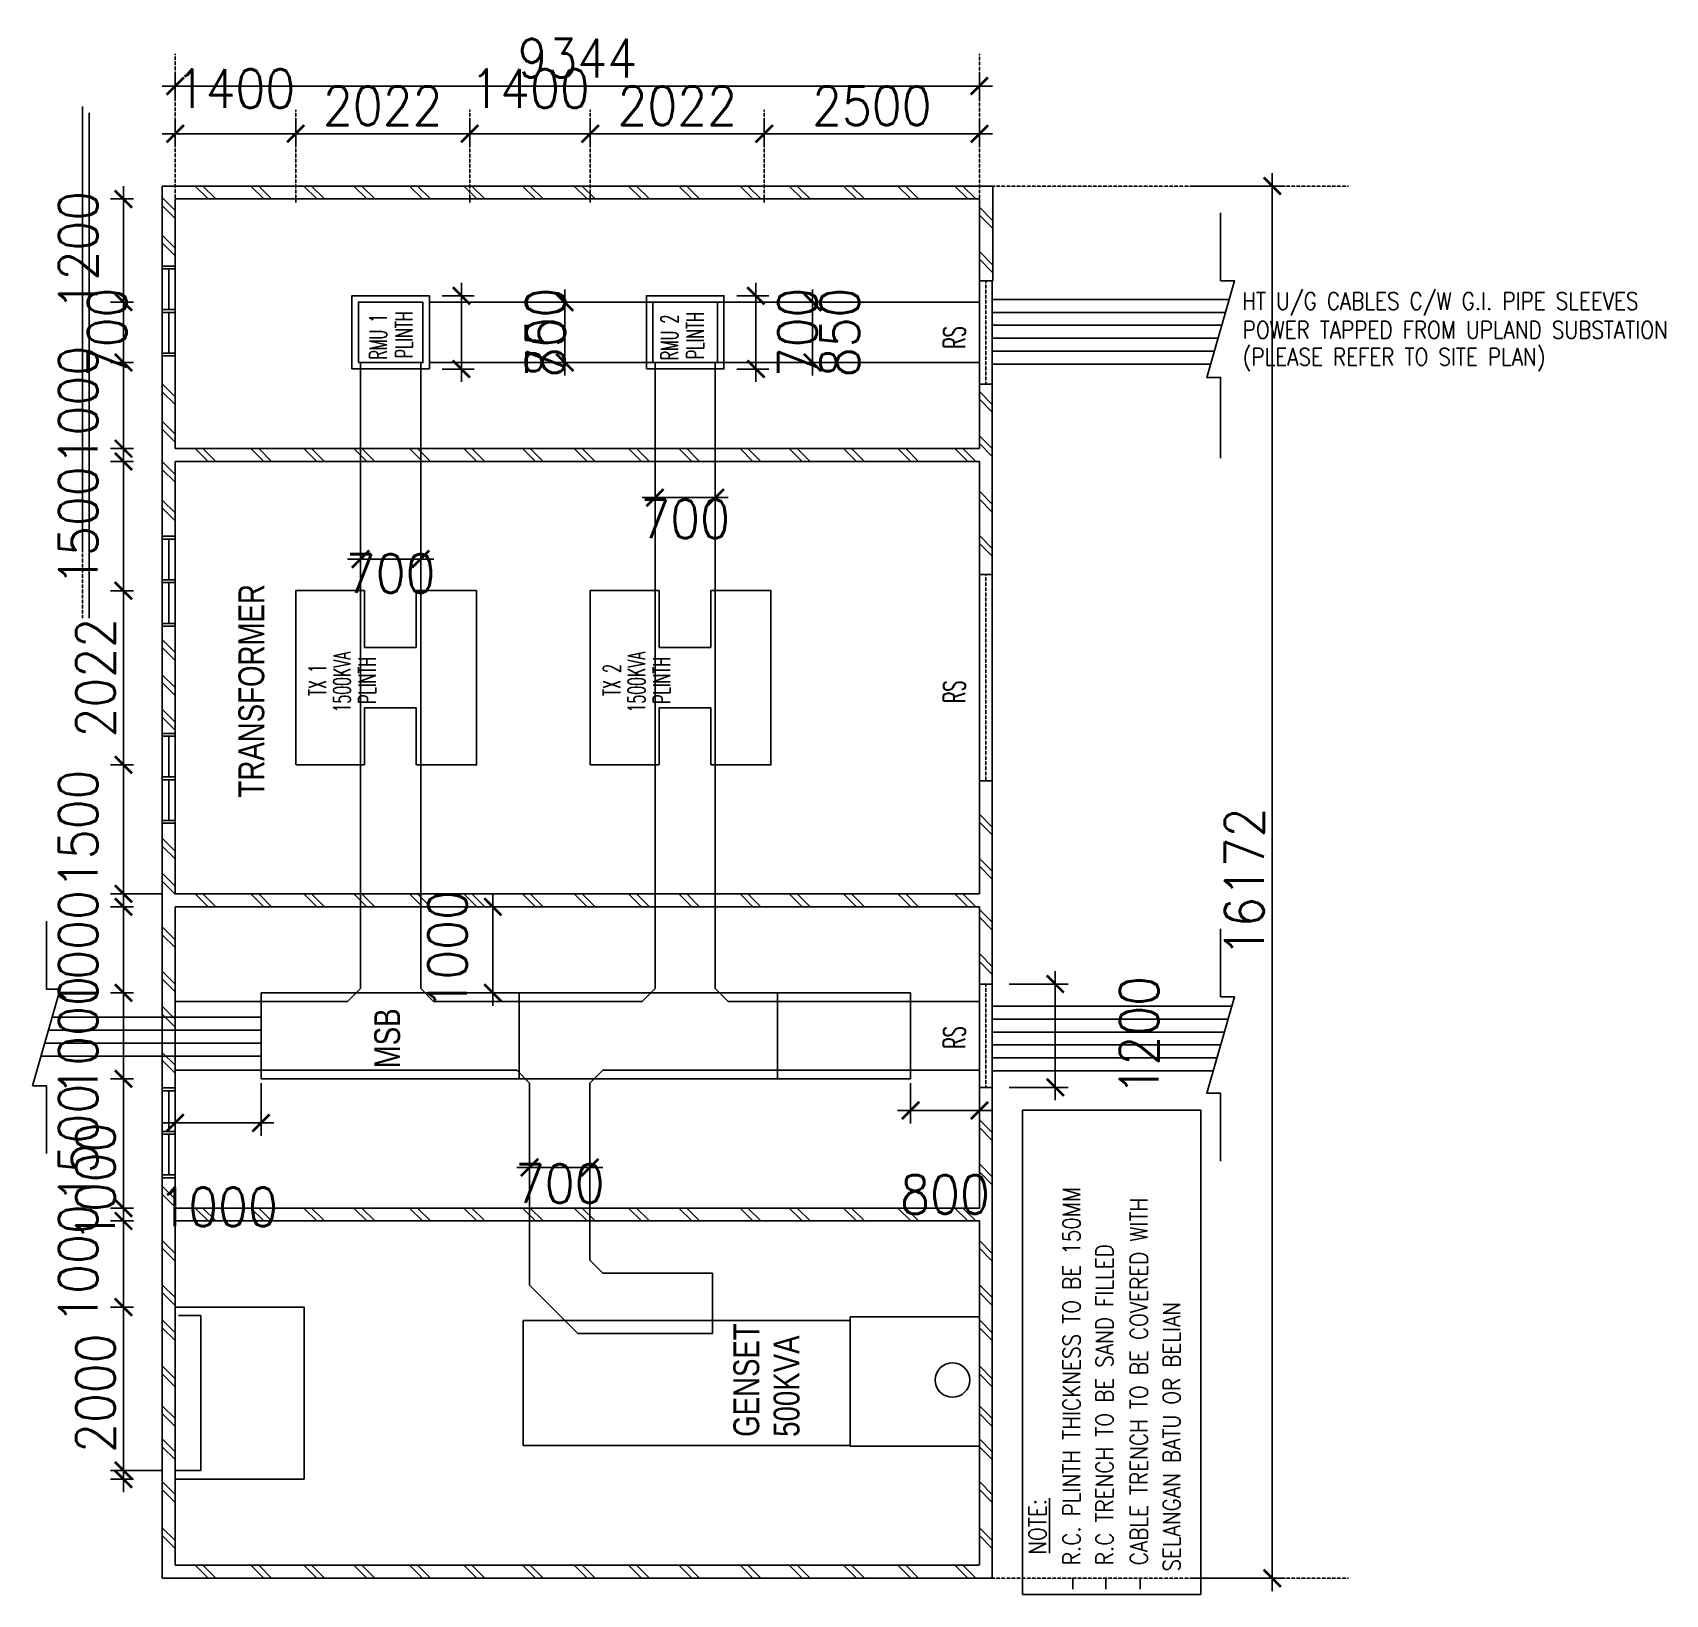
# Model space of a CAD drawing. Header units: millimetres. Extents: x -312260 to 194620, y -310600 to 21683.
# Drawn here: x -65808 to -46839, y -310600 to -292459 of the extents above; entities that cross this region are included whole.
import ezdxf

# ---------------------------------------------------------------- set-up
doc = ezdxf.new("R2010")
doc.units = ezdxf.units.MM
doc.header["$LTSCALE"] = 5
doc.header["$MEASUREMENT"] = 0
doc.header["$PDMODE"] = 3
doc.linetypes.add('HIDDEN', pattern=[0.375, 0.25, -0.125])
for name, color, linetype in [('-TRENCH', 65, 'Continuous'), ('-TRENCH 2', 51, 'Continuous'), ('DIM', 7, 'Continuous'), ('DRAIN', 5, 'Continuous'), ('H', 1, 'Continuous'), ('SPEC', 7, 'Continuous'), ('wall', 2, 'Continuous'), ('WIN', 5, 'Continuous')]:
    doc.layers.add(name, color=color, linetype=linetype)
doc.styles.add('ROMANS', font='romans.shx', dxfattribs={"width": 0.9, "height": 450})
doc.styles.add('ROMS', font='romans.shx', dxfattribs={"width": 0.8, "height": 230})
doc.dimstyles.new('STANDARD$0', dxfattribs={"dimscale": 0, "dimtxt": 8, "dimasz": 6, "dimexe": 1, "dimexo": 1, "dimgap": 3, "dimtad": 1, "dimdec": 0, "dimlfac": -1, "dimrnd": 1, "dimzin": 0, "dimdsep": 46, "dimtxsty": 'Standard', "dimcen": 0, "dimclrd": 5, "dimclre": 250, "dimadec": 0, "dimazin": 0, "dimtfac": 1, "dimtdec": 4, "dimtofl": 0, "dimtmove": 0, "dimatfit": 3, "dimfxl": 1, "dimtolj": 1, "dimtzin": 0, "dimarcsym": 0})

msp = doc.modelspace()

# ---------------------------------------------------------------- texts
at = {"layer": '-TRENCH 2', "color": 7, "linetype": 'Continuous', "style": 'ROMS', "width": 0.6}
for s, height, p in [('PLINTH', 200, (-61393.9, -296241.9)), ('PLINTH', 200, (-58010.4, -296251.2)), ('RMU 1', 200, (-61693.2, -296255.1)), ('RMU 2', 200, (-58309.7, -296264.4)), ('RS', 250, (-54975.2, -296131.2)), ('1500KVA', 200, (-62113.8, -300355.6)), ('1500KVA', 200, (-58691.8, -300355.6)), ('TX 1', 200, (-62399.8, -300164.4)), ('PLINTH', 200, (-61821.5, -300255.8)), ('TX 2', 200, (-58977.8, -300164.4)), ('PLINTH', 200, (-58399.5, -300255.8)), ('RS', 250, (-54975.2, -300246.7)), ('RS', 250, (-54975.2, -304263.1))]:
    msp.add_text(s, height=height, rotation=90, dxfattribs=at).set_placement(p)
at = {"color": 2, "width": 0.8}
for s, p in [('TRANSFORMER', (-63117.5, -301343.3)), ('MSB', (-61539.3, -304489.3)), ('GENSET', (-57366.9, -308770.6)), ('500KVA', (-56898.8, -308770.6))]:
    msp.add_text(s, height=300, rotation=90, dxfattribs=at).set_placement(p)
at = {"layer": 'SPEC', "color": 7, "style": 'ROMANS', "width": 0.85}
for s, p in [('HT U/G CABLES C/W G.I. PIPE SLEEVES ', (-51755.2, -295676.9)), ('POWER TAPPED FROM UPLAND SUBSTATION', (-51749.1, -296011.5)), ('(PLEASE REFER TO SITE PLAN)', (-51749.1, -296325))]:
    msp.add_text(s, height=200, dxfattribs=at).set_placement(p)
for s, p in [('- R.C. PLINTH THICKNESS TO BE 150MM', (-53637.4, -310568.5)), ('- CABLE TRENCH TO BE COVERED WITH', (-52854.9, -310568.5)), ('- R.C TRENCH TO BE SAND FILLED', (-53254.6, -310568.5)), ('  SELANGAN BATU OR BELIAN', (-52474.2, -310568.5))]:
    msp.add_text(s, height=200, rotation=90, dxfattribs=at).set_placement(p)
at = {"layer": 'SPEC', "color": 2, "style": 'ROMANS', "width": 0.85}
msp.add_text('NOTE:', height=200, rotation=90, dxfattribs=at).set_placement((-54033.7, -310140.6))

# ---------------------------------------------------------------- blocks, each defined once
blk = doc.blocks.new('_ARCHTICK')
at = {"color": 0, "linetype": 'ByBlock', "const_width": 0.15}
blk.add_lwpolyline([(-0.5, -0.5), (0.5, 0.5)], dxfattribs=at)
blk = doc.blocks.new('*D205')
at = {"color": 7, "lineweight": -2}
for p, q in [((-60462, -303763), (-60462, -302463)), ((-60587, -302613), (-60612, -302613)), ((-60587, -303613), (-60612, -303613))]:
    blk.add_line(p, q, dxfattribs=at)
at = {"layer": 'DEFPOINTS', "color": 0}
for p in [(-60462, -302613), (-60437, -302613), (-60437, -303613)]:
    blk.add_point(p, dxfattribs=at)
at = {"color": 7, "lineweight": -2, "xscale": 200, "yscale": 200, "zscale": 200}
for p, rotation in [((-60462, -302613), 90), ((-60462, -303613), 270)]:
    blk.add_blockref('_ARCHTICK', p, dxfattribs=dict(at, rotation=rotation))
at = {"color": 7, "insert": (-60987, -303113), "char_height": 450, "attachment_point": 5, "rotation": 90, "style": 'ROMANS'}
blk.add_mtext('\\A1;1000', dxfattribs=at)
blk = doc.blocks.new('*D206')
at = {"color": 7, "lineweight": -2}
for p, q in [((-60034, -305686), (-60034, -305491)), ((-59334, -305686), (-59334, -305491)), ((-60184, -305641), (-59184, -305641))]:
    blk.add_line(p, q, dxfattribs=at)
at = {"layer": 'DEFPOINTS', "color": 0}
for p in [(-59334, -305641), (-60034, -305836), (-59334, -305836)]:
    blk.add_point(p, dxfattribs=at)
at = {"color": 7, "lineweight": -2, "xscale": 200, "yscale": 200, "zscale": 200, "rotation": 180}
blk.add_blockref('_ARCHTICK', (-60034, -305641), dxfattribs=at)
at = {"color": 7, "lineweight": -2, "xscale": 200, "yscale": 200, "zscale": 200}
blk.add_blockref('_ARCHTICK', (-59334, -305641), dxfattribs=at)
at = {"color": 7, "insert": (-59684, -305829), "char_height": 450, "attachment_point": 5, "style": 'ROMANS'}
blk.add_mtext('\\A1;700', dxfattribs=at)
blk = doc.blocks.new('*D207')
at = {"color": 7, "lineweight": -2}
for p, q in [((-56746, -296441), (-56746, -295441)), ((-56793, -295591), (-56596, -295591)), ((-56793, -296291), (-56596, -296291))]:
    blk.add_line(p, q, dxfattribs=at)
at = {"layer": 'DEFPOINTS', "color": 0}
for p in [(-56943, -295591), (-56746, -295591), (-56943, -296291)]:
    blk.add_point(p, dxfattribs=at)
at = {"color": 7, "lineweight": -2, "xscale": 200, "yscale": 200, "zscale": 200}
for p, rotation in [((-56746, -295591), 90), ((-56746, -296291), 270)]:
    blk.add_blockref('_ARCHTICK', p, dxfattribs=dict(at, rotation=rotation))
at = {"color": 7, "insert": (-56922, -295941), "char_height": 450, "attachment_point": 5, "rotation": 90, "style": 'ROMANS'}
blk.add_mtext('\\A1;700', dxfattribs=at)
blk = doc.blocks.new('*D201')
at = {"color": 7, "lineweight": -2}
blk.add_line((-58727, -297860), (-57727, -297860), dxfattribs=at)
at = {"layer": 'DEFPOINTS', "color": 0}
for p in [(-58577, -297860), (-57877, -297860), (-57877, -297860)]:
    blk.add_point(p, dxfattribs=at)
at = {"color": 7, "lineweight": -2, "xscale": 200, "yscale": 200, "zscale": 200, "rotation": 180}
blk.add_blockref('_ARCHTICK', (-58577, -297860), dxfattribs=at)
at = {"color": 7, "lineweight": -2, "xscale": 200, "yscale": 200, "zscale": 200}
blk.add_blockref('_ARCHTICK', (-57877, -297860), dxfattribs=at)
at = {"color": 7, "insert": (-58227, -298107), "char_height": 450, "attachment_point": 5, "style": 'ROMANS'}
blk.add_mtext('\\A1;700', dxfattribs=at)
blk = doc.blocks.new('*D208')
at = {"color": 7, "lineweight": -2}
blk.add_line((-59626, -296441), (-59626, -295441), dxfattribs=at)
at = {"layer": 'DEFPOINTS', "color": 0}
for p in [(-59626, -295591), (-59626, -295591), (-59626, -296291)]:
    blk.add_point(p, dxfattribs=at)
at = {"color": 7, "lineweight": -2, "xscale": 200, "yscale": 200, "zscale": 200}
for p, rotation in [((-59626, -295591), 90), ((-59626, -296291), 270)]:
    blk.add_blockref('_ARCHTICK', p, dxfattribs=dict(at, rotation=rotation))
at = {"color": 7, "insert": (-59846, -295941), "char_height": 450, "attachment_point": 5, "rotation": 90, "style": 'ROMANS'}
blk.add_mtext('\\A1;700', dxfattribs=at)
blk = doc.blocks.new('*D179')
at = {"layer": '-TRENCH', "color": 7, "lineweight": -2}
for p, q in [((-57627, -295516), (-57255, -295516)), ((-57405, -296516), (-57405, -295366)), ((-57627, -296366), (-57255, -296366))]:
    blk.add_line(p, q, dxfattribs=at)
at = {"layer": 'DEFPOINTS', "color": 0}
for p in [(-57777, -295516), (-57405, -295516), (-57777, -296366)]:
    blk.add_point(p, dxfattribs=at)
at = {"layer": '-TRENCH', "color": 7, "lineweight": -2, "xscale": 200, "yscale": 200, "zscale": 200}
for p, rotation in [((-57405, -295516), 90), ((-57405, -296366), 270)]:
    blk.add_blockref('_ARCHTICK', p, dxfattribs=dict(at, rotation=rotation))
at = {"layer": '-TRENCH', "color": 7, "insert": (-56430, -295941), "char_height": 450, "attachment_point": 5, "rotation": 90, "style": 'ROMANS'}
blk.add_mtext('\\A1;850', dxfattribs=at)
blk = doc.blocks.new('*D202')
at = {"color": 7, "lineweight": -2}
blk.add_line((-62149, -298573), (-61149, -298573), dxfattribs=at)
at = {"layer": 'DEFPOINTS', "color": 0}
for p in [(-61999, -298573), (-61299, -298573), (-61299, -298573)]:
    blk.add_point(p, dxfattribs=at)
at = {"color": 7, "lineweight": -2, "xscale": 200, "yscale": 200, "zscale": 200, "rotation": 180}
blk.add_blockref('_ARCHTICK', (-61999, -298573), dxfattribs=at)
at = {"color": 7, "lineweight": -2, "xscale": 200, "yscale": 200, "zscale": 200}
blk.add_blockref('_ARCHTICK', (-61299, -298573), dxfattribs=at)
at = {"color": 7, "insert": (-61649, -298740), "char_height": 450, "attachment_point": 5, "style": 'ROMANS'}
blk.add_mtext('\\A1;700', dxfattribs=at)
blk = doc.blocks.new('*D180')
at = {"layer": '-TRENCH', "color": 7, "lineweight": -2}
for p, q in [((-61049, -295516), (-60677, -295516)), ((-60827, -296516), (-60827, -295366)), ((-61049, -296366), (-60677, -296366))]:
    blk.add_line(p, q, dxfattribs=at)
at = {"layer": 'DEFPOINTS', "color": 0}
for p in [(-61199, -295516), (-60827, -295516), (-61199, -296366)]:
    blk.add_point(p, dxfattribs=at)
at = {"layer": '-TRENCH', "color": 7, "lineweight": -2, "xscale": 200, "yscale": 200, "zscale": 200}
for p, rotation in [((-60827, -295516), 90), ((-60827, -296366), 270)]:
    blk.add_blockref('_ARCHTICK', p, dxfattribs=dict(at, rotation=rotation))
at = {"layer": '-TRENCH', "color": 7, "insert": (-59852, -295941), "char_height": 450, "attachment_point": 5, "rotation": 90, "style": 'ROMANS'}
blk.add_mtext('\\A1;850', dxfattribs=at)
blk = doc.blocks.new('*D203')
at = {"layer": 'DEFPOINTS', "color": 0, "linetype": 'Continuous'}
for p in [(-64152, -302463), (-64753, -309163), (-64152, -309163)]:
    blk.add_point(p, dxfattribs=at)
at = {"layer": 'DIM', "color": 7, "linetype": 'Continuous', "lineweight": -2}
for p, q in [((-64753, -302313), (-64753, -309313)), ((-64302, -302463), (-64903, -302463)), ((-64302, -309163), (-64903, -309163))]:
    blk.add_line(p, q, dxfattribs=at)
at = {"layer": 'DIM', "color": 7, "linetype": 'Continuous', "lineweight": -2, "xscale": 200, "yscale": 200, "zscale": 200}
for p, rotation in [((-64753, -302463), 90), ((-64753, -309163), 270)]:
    blk.add_blockref('_ARCHTICK', p, dxfattribs=dict(at, rotation=rotation))
at = {"layer": 'DIM', "color": 7, "linetype": 'Continuous', "insert": (-65078, -305813), "char_height": 450, "attachment_point": 5, "rotation": 90, "style": 'ROMANS'}
blk.add_mtext('\\A1;1000', dxfattribs=at)
blk = doc.blocks.new('*D181')
at = {"layer": 'DEFPOINTS', "color": 0, "linetype": 'Continuous'}
for p in [(-54808, -293079), (-64152, -293370), (-54808, -293370)]:
    blk.add_point(p, dxfattribs=at)
at = {"layer": 'DIM', "color": 7, "linetype": 'Continuous', "lineweight": -2}
for p, q in [((-64302, -293079), (-54658, -293079)), ((-64152, -293220), (-64152, -292929)), ((-54808, -293220), (-54808, -292929))]:
    blk.add_line(p, q, dxfattribs=at)
at = {"layer": 'DIM', "color": 7, "linetype": 'Continuous', "lineweight": -2, "xscale": 200, "yscale": 200, "zscale": 200, "rotation": 180}
blk.add_blockref('_ARCHTICK', (-64152, -293079), dxfattribs=at)
at = {"layer": 'DIM', "color": 7, "linetype": 'Continuous', "lineweight": -2, "xscale": 200, "yscale": 200, "zscale": 200}
blk.add_blockref('_ARCHTICK', (-54808, -293079), dxfattribs=at)
at = {"layer": 'DIM', "color": 7, "linetype": 'Continuous', "insert": (-59480, -292754), "char_height": 450, "attachment_point": 5, "style": 'ROMANS'}
blk.add_mtext('\\A1;9344', dxfattribs=at)
blk = doc.blocks.new('*D182')
at = {"layer": 'DEFPOINTS', "color": 0, "linetype": 'Continuous'}
for p in [(-54808, -293633), (-57308, -293923), (-54808, -293923)]:
    blk.add_point(p, dxfattribs=at)
at = {"layer": 'DIM', "color": 7, "linetype": 'Continuous', "lineweight": -2}
for p, q in [((-57458, -293633), (-54658, -293633)), ((-57308, -293773), (-57308, -293483)), ((-54808, -293773), (-54808, -293483))]:
    blk.add_line(p, q, dxfattribs=at)
at = {"layer": 'DIM', "color": 7, "linetype": 'Continuous', "lineweight": -2, "xscale": 200, "yscale": 200, "zscale": 200, "rotation": 180}
blk.add_blockref('_ARCHTICK', (-57308, -293633), dxfattribs=at)
at = {"layer": 'DIM', "color": 7, "linetype": 'Continuous', "lineweight": -2, "xscale": 200, "yscale": 200, "zscale": 200}
blk.add_blockref('_ARCHTICK', (-54808, -293633), dxfattribs=at)
at = {"layer": 'DIM', "color": 7, "linetype": 'Continuous', "insert": (-56058, -293308), "char_height": 450, "attachment_point": 5, "style": 'ROMANS'}
blk.add_mtext('\\A1;2500', dxfattribs=at)
blk = doc.blocks.new('*D183')
at = {"layer": 'DEFPOINTS', "color": 0, "linetype": 'Continuous'}
for p in [(-59330, -293633), (-59330, -293923), (-57308, -293923)]:
    blk.add_point(p, dxfattribs=at)
at = {"layer": 'DIM', "color": 7, "linetype": 'Continuous', "lineweight": -2}
for p, q in [((-57158, -293633), (-59480, -293633)), ((-59330, -293773), (-59330, -293483)), ((-57308, -293773), (-57308, -293483))]:
    blk.add_line(p, q, dxfattribs=at)
at = {"layer": 'DIM', "color": 7, "linetype": 'Continuous', "lineweight": -2, "xscale": 200, "yscale": 200, "zscale": 200, "rotation": 180}
blk.add_blockref('_ARCHTICK', (-59330, -293633), dxfattribs=at)
at = {"layer": 'DIM', "color": 7, "linetype": 'Continuous', "lineweight": -2, "xscale": 200, "yscale": 200, "zscale": 200}
blk.add_blockref('_ARCHTICK', (-57308, -293633), dxfattribs=at)
at = {"layer": 'DIM', "color": 7, "linetype": 'Continuous', "insert": (-58319, -293308), "char_height": 450, "attachment_point": 5, "style": 'ROMANS'}
blk.add_mtext('\\A1;2022', dxfattribs=at)
blk = doc.blocks.new('*D184')
at = {"layer": 'DEFPOINTS', "color": 0, "linetype": 'Continuous'}
for p in [(-59330, -293633), (-60730, -293923), (-59330, -293923)]:
    blk.add_point(p, dxfattribs=at)
at = {"layer": 'DIM', "color": 7, "linetype": 'Continuous', "lineweight": -2}
for p, q in [((-60880, -293633), (-59180, -293633)), ((-60730, -293773), (-60730, -293483)), ((-59330, -293773), (-59330, -293483))]:
    blk.add_line(p, q, dxfattribs=at)
at = {"layer": 'DIM', "color": 7, "linetype": 'Continuous', "lineweight": -2, "xscale": 200, "yscale": 200, "zscale": 200, "rotation": 180}
blk.add_blockref('_ARCHTICK', (-60730, -293633), dxfattribs=at)
at = {"layer": 'DIM', "color": 7, "linetype": 'Continuous', "lineweight": -2, "xscale": 200, "yscale": 200, "zscale": 200}
blk.add_blockref('_ARCHTICK', (-59330, -293633), dxfattribs=at)
at = {"layer": 'DIM', "color": 7, "linetype": 'Continuous', "insert": (-60030, -293108), "char_height": 450, "attachment_point": 5, "style": 'ROMANS'}
blk.add_mtext('\\A1;1400', dxfattribs=at)
blk = doc.blocks.new('*D185')
at = {"layer": 'DEFPOINTS', "color": 0, "linetype": 'Continuous'}
for p in [(-62752, -293633), (-62752, -293923), (-60730, -293923)]:
    blk.add_point(p, dxfattribs=at)
at = {"layer": 'DIM', "color": 7, "linetype": 'Continuous', "lineweight": -2}
for p, q in [((-60580, -293633), (-62902, -293633)), ((-62752, -293773), (-62752, -293483)), ((-60730, -293773), (-60730, -293483))]:
    blk.add_line(p, q, dxfattribs=at)
at = {"layer": 'DIM', "color": 7, "linetype": 'Continuous', "lineweight": -2, "xscale": 200, "yscale": 200, "zscale": 200, "rotation": 180}
blk.add_blockref('_ARCHTICK', (-62752, -293633), dxfattribs=at)
at = {"layer": 'DIM', "color": 7, "linetype": 'Continuous', "lineweight": -2, "xscale": 200, "yscale": 200, "zscale": 200}
blk.add_blockref('_ARCHTICK', (-60730, -293633), dxfattribs=at)
at = {"layer": 'DIM', "color": 7, "linetype": 'Continuous', "insert": (-61741, -293308), "char_height": 450, "attachment_point": 5, "style": 'ROMANS'}
blk.add_mtext('\\A1;2022', dxfattribs=at)
blk = doc.blocks.new('*D186')
at = {"layer": 'DEFPOINTS', "color": 0, "linetype": 'Continuous'}
for p in [(-62752, -293633), (-64152, -293923), (-62752, -293923)]:
    blk.add_point(p, dxfattribs=at)
at = {"layer": 'DIM', "color": 7, "linetype": 'Continuous', "lineweight": -2}
for p, q in [((-64302, -293633), (-62602, -293633)), ((-64152, -293773), (-64152, -293483)), ((-62752, -293773), (-62752, -293483))]:
    blk.add_line(p, q, dxfattribs=at)
at = {"layer": 'DIM', "color": 7, "linetype": 'Continuous', "lineweight": -2, "xscale": 200, "yscale": 200, "zscale": 200, "rotation": 180}
blk.add_blockref('_ARCHTICK', (-64152, -293633), dxfattribs=at)
at = {"layer": 'DIM', "color": 7, "linetype": 'Continuous', "lineweight": -2, "xscale": 200, "yscale": 200, "zscale": 200}
blk.add_blockref('_ARCHTICK', (-62752, -293633), dxfattribs=at)
at = {"layer": 'DIM', "color": 7, "linetype": 'Continuous', "insert": (-63452, -293108), "char_height": 450, "attachment_point": 5, "style": 'ROMANS'}
blk.add_mtext('\\A1;1400', dxfattribs=at)
blk = doc.blocks.new('*D187')
at = {"layer": 'DEFPOINTS', "color": 0, "linetype": 'Continuous'}
for p in [(-64753, -307263), (-64487, -307263), (-64487, -309263)]:
    blk.add_point(p, dxfattribs=at)
at = {"layer": 'DIM', "color": 7, "linetype": 'Continuous', "lineweight": -2}
for p, q in [((-64753, -309413), (-64753, -307113)), ((-64637, -307263), (-64903, -307263)), ((-64637, -309263), (-64903, -309263))]:
    blk.add_line(p, q, dxfattribs=at)
at = {"layer": 'DIM', "color": 7, "linetype": 'Continuous', "lineweight": -2, "xscale": 200, "yscale": 200, "zscale": 200}
for p, rotation in [((-64753, -307263), 90), ((-64753, -309263), 270)]:
    blk.add_blockref('_ARCHTICK', p, dxfattribs=dict(at, rotation=rotation))
at = {"layer": 'DIM', "color": 7, "linetype": 'Continuous', "insert": (-65078, -308263), "char_height": 450, "attachment_point": 5, "rotation": 90, "style": 'ROMANS'}
blk.add_mtext('\\A1;2000', dxfattribs=at)
blk = doc.blocks.new('*D188')
at = {"layer": 'DEFPOINTS', "color": 0, "linetype": 'Continuous'}
for p in [(-64487, -306263), (-64753, -307263), (-64487, -307263)]:
    blk.add_point(p, dxfattribs=at)
at = {"layer": 'DIM', "color": 7, "linetype": 'Continuous', "lineweight": -2}
for p, q in [((-64753, -306113), (-64753, -307413)), ((-64637, -306263), (-64903, -306263)), ((-64637, -307263), (-64903, -307263))]:
    blk.add_line(p, q, dxfattribs=at)
at = {"layer": 'DIM', "color": 7, "linetype": 'Continuous', "lineweight": -2, "xscale": 200, "yscale": 200, "zscale": 200}
for p, rotation in [((-64753, -306263), 90), ((-64753, -307263), 270)]:
    blk.add_blockref('_ARCHTICK', p, dxfattribs=dict(at, rotation=rotation))
at = {"layer": 'DIM', "color": 7, "linetype": 'Continuous', "insert": (-65278, -306763), "char_height": 450, "attachment_point": 5, "rotation": 90, "style": 'ROMANS'}
blk.add_mtext('\\A1;1000', dxfattribs=at)
blk = doc.blocks.new('*D204')
at = {"layer": 'DEFPOINTS', "color": 0, "linetype": 'Continuous'}
for p in [(-64152, -304513), (-63155, -304513), (-63155, -305124)]:
    blk.add_point(p, dxfattribs=at)
at = {"layer": 'DIM', "color": 7, "linetype": 'Continuous', "lineweight": -2}
for p, q in [((-64152, -304663), (-64152, -305274)), ((-63155, -304663), (-63155, -305274)), ((-64302, -305124), (-63005, -305124))]:
    blk.add_line(p, q, dxfattribs=at)
at = {"layer": 'DIM', "color": 7, "linetype": 'Continuous', "lineweight": -2, "xscale": 200, "yscale": 200, "zscale": 200, "rotation": 180}
blk.add_blockref('_ARCHTICK', (-64152, -305124), dxfattribs=at)
at = {"layer": 'DIM', "color": 7, "linetype": 'Continuous', "lineweight": -2, "xscale": 200, "yscale": 200, "zscale": 200}
blk.add_blockref('_ARCHTICK', (-63155, -305124), dxfattribs=at)
at = {"layer": 'DIM', "color": 7, "linetype": 'Continuous', "insert": (-63654, -306099), "char_height": 450, "attachment_point": 5, "style": 'ROMANS'}
blk.add_mtext('\\A1;1000', dxfattribs=at)
blk = doc.blocks.new('*D189')
at = {"layer": 'DEFPOINTS', "color": 0, "linetype": 'Continuous'}
for p in [(-64753, -304613), (-64487, -304613), (-64487, -306113)]:
    blk.add_point(p, dxfattribs=at)
at = {"layer": 'DIM', "color": 7, "linetype": 'Continuous', "lineweight": -2}
for p, q in [((-64753, -306263), (-64753, -304463)), ((-64637, -304613), (-64903, -304613)), ((-64637, -306113), (-64903, -306113))]:
    blk.add_line(p, q, dxfattribs=at)
at = {"layer": 'DIM', "color": 7, "linetype": 'Continuous', "lineweight": -2, "xscale": 200, "yscale": 200, "zscale": 200}
for p, rotation in [((-64753, -304613), 90), ((-64753, -306113), 270)]:
    blk.add_blockref('_ARCHTICK', p, dxfattribs=dict(at, rotation=rotation))
at = {"layer": 'DIM', "color": 7, "linetype": 'Continuous', "insert": (-65278, -305363), "char_height": 450, "attachment_point": 5, "rotation": 90, "style": 'ROMANS'}
blk.add_mtext('\\A1;1500', dxfattribs=at)
blk = doc.blocks.new('*D190')
at = {"layer": 'DEFPOINTS', "color": 0, "linetype": 'Continuous'}
for p in [(-64487, -303613), (-64753, -304613), (-64487, -304613)]:
    blk.add_point(p, dxfattribs=at)
at = {"layer": 'DIM', "color": 7, "linetype": 'Continuous', "lineweight": -2}
for p, q in [((-64753, -303463), (-64753, -304763)), ((-64637, -303613), (-64903, -303613)), ((-64637, -304613), (-64903, -304613))]:
    blk.add_line(p, q, dxfattribs=at)
at = {"layer": 'DIM', "color": 7, "linetype": 'Continuous', "lineweight": -2, "xscale": 200, "yscale": 200, "zscale": 200}
for p, rotation in [((-64753, -303613), 90), ((-64753, -304613), 270)]:
    blk.add_blockref('_ARCHTICK', p, dxfattribs=dict(at, rotation=rotation))
at = {"layer": 'DIM', "color": 7, "linetype": 'Continuous', "insert": (-65278, -304113), "char_height": 450, "attachment_point": 5, "rotation": 90, "style": 'ROMANS'}
blk.add_mtext('\\A1;1000', dxfattribs=at)
blk = doc.blocks.new('*D191')
at = {"layer": 'DEFPOINTS', "color": 0, "linetype": 'Continuous'}
for p in [(-64753, -302613), (-64487, -302613), (-64487, -303613)]:
    blk.add_point(p, dxfattribs=at)
at = {"layer": 'DIM', "color": 7, "linetype": 'Continuous', "lineweight": -2}
for p, q in [((-64753, -303763), (-64753, -302463)), ((-64637, -302613), (-64903, -302613)), ((-64637, -303613), (-64903, -303613))]:
    blk.add_line(p, q, dxfattribs=at)
at = {"layer": 'DIM', "color": 7, "linetype": 'Continuous', "lineweight": -2, "xscale": 200, "yscale": 200, "zscale": 200}
for p, rotation in [((-64753, -302613), 90), ((-64753, -303613), 270)]:
    blk.add_blockref('_ARCHTICK', p, dxfattribs=dict(at, rotation=rotation))
at = {"layer": 'DIM', "color": 7, "linetype": 'Continuous', "insert": (-65278, -303113), "char_height": 450, "attachment_point": 5, "rotation": 90, "style": 'ROMANS'}
blk.add_mtext('\\A1;1000', dxfattribs=at)
blk = doc.blocks.new('*D192')
at = {"layer": 'DEFPOINTS', "color": 0, "linetype": 'Continuous'}
for p in [(-64487, -300963), (-64753, -302463), (-64487, -302463)]:
    blk.add_point(p, dxfattribs=at)
at = {"layer": 'DIM', "color": 7, "linetype": 'Continuous', "lineweight": -2}
for p, q in [((-64753, -300813), (-64753, -302613)), ((-64637, -300963), (-64903, -300963)), ((-64637, -302463), (-64903, -302463))]:
    blk.add_line(p, q, dxfattribs=at)
at = {"layer": 'DIM', "color": 7, "linetype": 'Continuous', "lineweight": -2, "xscale": 200, "yscale": 200, "zscale": 200}
for p, rotation in [((-64753, -300963), 90), ((-64753, -302463), 270)]:
    blk.add_blockref('_ARCHTICK', p, dxfattribs=dict(at, rotation=rotation))
at = {"layer": 'DIM', "color": 7, "linetype": 'Continuous', "insert": (-65278, -301713), "char_height": 450, "attachment_point": 5, "rotation": 90, "style": 'ROMANS'}
blk.add_mtext('\\A1;1500', dxfattribs=at)
blk = doc.blocks.new('*D193')
at = {"layer": 'DEFPOINTS', "color": 0, "linetype": 'Continuous'}
for p in [(-64753, -298941), (-64487, -298941), (-64487, -300963)]:
    blk.add_point(p, dxfattribs=at)
at = {"layer": 'DIM', "color": 7, "linetype": 'Continuous', "lineweight": -2}
for p, q in [((-64637, -298941), (-64903, -298941)), ((-64753, -301113), (-64753, -298791)), ((-64637, -300963), (-64903, -300963))]:
    blk.add_line(p, q, dxfattribs=at)
at = {"layer": 'DIM', "color": 7, "linetype": 'Continuous', "lineweight": -2, "xscale": 200, "yscale": 200, "zscale": 200}
for p, rotation in [((-64753, -298941), 90), ((-64753, -300963), 270)]:
    blk.add_blockref('_ARCHTICK', p, dxfattribs=dict(at, rotation=rotation))
at = {"layer": 'DIM', "color": 7, "linetype": 'Continuous', "insert": (-65078, -299952), "char_height": 450, "attachment_point": 5, "rotation": 90, "style": 'ROMANS'}
blk.add_mtext('\\A1;2022', dxfattribs=at)
blk = doc.blocks.new('*D194')
at = {"layer": 'DEFPOINTS', "color": 0, "linetype": 'Continuous'}
for p in [(-64487, -297441), (-64753, -298941), (-64487, -298941)]:
    blk.add_point(p, dxfattribs=at)
at = {"layer": 'DIM', "color": 7, "linetype": 'Continuous', "lineweight": -2}
for p, q in [((-64637, -297441), (-64903, -297441)), ((-64753, -297291), (-64753, -299091)), ((-64637, -298941), (-64903, -298941))]:
    blk.add_line(p, q, dxfattribs=at)
at = {"layer": 'DIM', "color": 7, "linetype": 'Continuous', "lineweight": -2, "xscale": 200, "yscale": 200, "zscale": 200}
for p, rotation in [((-64753, -297441), 90), ((-64753, -298941), 270)]:
    blk.add_blockref('_ARCHTICK', p, dxfattribs=dict(at, rotation=rotation))
at = {"layer": 'DIM', "color": 7, "linetype": 'Continuous', "insert": (-65278, -298191), "char_height": 450, "attachment_point": 5, "rotation": 90, "style": 'ROMANS'}
blk.add_mtext('\\A1;1500', dxfattribs=at)
blk = doc.blocks.new('*D195')
at = {"layer": 'DEFPOINTS', "color": 0, "linetype": 'Continuous'}
for p in [(-64753, -296291), (-64487, -296291), (-64487, -297291)]:
    blk.add_point(p, dxfattribs=at)
at = {"layer": 'DIM', "color": 7, "linetype": 'Continuous', "lineweight": -2}
for p, q in [((-64637, -296291), (-64903, -296291)), ((-64753, -297441), (-64753, -296141)), ((-64637, -297291), (-64903, -297291))]:
    blk.add_line(p, q, dxfattribs=at)
at = {"layer": 'DIM', "color": 7, "linetype": 'Continuous', "lineweight": -2, "xscale": 200, "yscale": 200, "zscale": 200}
for p, rotation in [((-64753, -296291), 90), ((-64753, -297291), 270)]:
    blk.add_blockref('_ARCHTICK', p, dxfattribs=dict(at, rotation=rotation))
at = {"layer": 'DIM', "color": 7, "linetype": 'Continuous', "insert": (-65278, -296791), "char_height": 450, "attachment_point": 5, "rotation": 90, "style": 'ROMANS'}
blk.add_mtext('\\A1;1000', dxfattribs=at)
blk = doc.blocks.new('*D196')
at = {"layer": 'DEFPOINTS', "color": 0, "linetype": 'Continuous'}
for p in [(-64487, -295591), (-64753, -296291), (-64487, -296291)]:
    blk.add_point(p, dxfattribs=at)
at = {"layer": 'DIM', "color": 7, "linetype": 'Continuous', "lineweight": -2}
for p, q in [((-64753, -295441), (-64753, -296441)), ((-64637, -295591), (-64903, -295591)), ((-64637, -296291), (-64903, -296291))]:
    blk.add_line(p, q, dxfattribs=at)
at = {"layer": 'DIM', "color": 7, "linetype": 'Continuous', "lineweight": -2, "xscale": 200, "yscale": 200, "zscale": 200}
for p, rotation in [((-64753, -295591), 90), ((-64753, -296291), 270)]:
    blk.add_blockref('_ARCHTICK', p, dxfattribs=dict(at, rotation=rotation))
at = {"layer": 'DIM', "color": 7, "linetype": 'Continuous', "insert": (-64942, -295941), "char_height": 450, "attachment_point": 5, "rotation": 90, "style": 'ROMANS'}
blk.add_mtext('\\A1;700', dxfattribs=at)
blk = doc.blocks.new('*D197')
at = {"layer": 'DEFPOINTS', "color": 0, "linetype": 'Continuous'}
for p in [(-64753, -294391), (-64487, -294391), (-64487, -295591)]:
    blk.add_point(p, dxfattribs=at)
at = {"layer": 'DIM', "color": 7, "linetype": 'Continuous', "lineweight": -2}
for p, q in [((-64637, -294391), (-64903, -294391)), ((-64753, -295741), (-64753, -294241)), ((-64637, -295591), (-64903, -295591))]:
    blk.add_line(p, q, dxfattribs=at)
at = {"layer": 'DIM', "color": 7, "linetype": 'Continuous', "lineweight": -2, "xscale": 200, "yscale": 200, "zscale": 200}
for p, rotation in [((-64753, -294391), 90), ((-64753, -295591), 270)]:
    blk.add_blockref('_ARCHTICK', p, dxfattribs=dict(at, rotation=rotation))
at = {"layer": 'DIM', "color": 7, "linetype": 'Continuous', "insert": (-65278, -294991), "char_height": 450, "attachment_point": 5, "rotation": 90, "style": 'ROMANS'}
blk.add_mtext('\\A1;1200', dxfattribs=at)
blk = doc.blocks.new('*D198')
at = {"layer": 'DEFPOINTS', "color": 0, "linetype": 'Continuous'}
for p in [(-54614, -303511), (-53927, -303511), (-54614, -304711)]:
    blk.add_point(p, dxfattribs=at)
at = {"layer": 'DIM', "color": 7, "linetype": 'Continuous', "lineweight": -2}
for p, q in [((-54464, -303511), (-53777, -303511)), ((-53927, -304861), (-53927, -303361)), ((-54464, -304711), (-53777, -304711))]:
    blk.add_line(p, q, dxfattribs=at)
at = {"layer": 'DIM', "color": 7, "linetype": 'Continuous', "lineweight": -2, "xscale": 200, "yscale": 200, "zscale": 200}
for p, rotation in [((-53927, -303511), 90), ((-53927, -304711), 270)]:
    blk.add_blockref('_ARCHTICK', p, dxfattribs=dict(at, rotation=rotation))
at = {"layer": 'DIM', "color": 7, "linetype": 'Continuous', "insert": (-52952, -304111), "char_height": 450, "attachment_point": 5, "rotation": 90, "style": 'ROMANS'}
blk.add_mtext('\\A1;1200', dxfattribs=at)
blk = doc.blocks.new('*D199')
at = {"layer": 'DEFPOINTS', "color": 0, "linetype": 'Continuous'}
for p in [(-55608, -304513), (-54808, -304513), (-54808, -304979)]:
    blk.add_point(p, dxfattribs=at)
at = {"layer": 'DIM', "color": 7, "linetype": 'Continuous', "lineweight": -2}
for p, q in [((-55608, -304663), (-55608, -305129)), ((-54808, -304663), (-54808, -305129)), ((-55758, -304979), (-54658, -304979))]:
    blk.add_line(p, q, dxfattribs=at)
at = {"layer": 'DIM', "color": 7, "linetype": 'Continuous', "lineweight": -2, "xscale": 200, "yscale": 200, "zscale": 200, "rotation": 180}
blk.add_blockref('_ARCHTICK', (-55608, -304979), dxfattribs=at)
at = {"layer": 'DIM', "color": 7, "linetype": 'Continuous', "lineweight": -2, "xscale": 200, "yscale": 200, "zscale": 200}
blk.add_blockref('_ARCHTICK', (-54808, -304979), dxfattribs=at)
at = {"layer": 'DIM', "color": 7, "linetype": 'Continuous', "insert": (-55208, -305954), "char_height": 450, "attachment_point": 5, "style": 'ROMANS'}
blk.add_mtext('\\A1;800', dxfattribs=at)
blk = doc.blocks.new('*D200')
at = {"layer": 'DEFPOINTS', "color": 0, "linetype": 'Continuous'}
for p in [(-52512, -294241), (-52512, -310413), (-51405, -310413)]:
    blk.add_point(p, dxfattribs=at)
at = {"layer": 'DIM', "color": 7, "linetype": 'Continuous', "lineweight": -2}
for p, q in [((-51405, -294091), (-51405, -310563)), ((-52362, -294241), (-51255, -294241)), ((-52362, -310413), (-51255, -310413))]:
    blk.add_line(p, q, dxfattribs=at)
at = {"layer": 'DIM', "color": 7, "linetype": 'Continuous', "lineweight": -2, "xscale": 200, "yscale": 200, "zscale": 200}
for p, rotation in [((-51405, -294241), 90), ((-51405, -310413), 270)]:
    blk.add_blockref('_ARCHTICK', p, dxfattribs=dict(at, rotation=rotation))
at = {"layer": 'DIM', "color": 7, "linetype": 'Continuous', "insert": (-51730, -302327), "char_height": 450, "attachment_point": 5, "rotation": 90, "style": 'ROMANS'}
blk.add_mtext('\\A1;16172', dxfattribs=at)

# ---------------------------------------------------------------- dimensions: what is measured, and where the dimension line sits
at = {"layer": '-TRENCH'}
for base, p1, p2, picture, middle in [((-60827.3, -295515.6), (-61199.1, -296365.6), (-61199.1, -295515.6), '*D180', (-59852.3, -295940.6)), ((-57405.3, -295515.6), (-57777.1, -296365.6), (-57777.1, -295515.6), '*D179', (-56430.3, -295940.6))]:
    dim = msp.add_linear_dim(base=base, p1=p1, p2=p2, angle=90, dimstyle='STANDARD$0', override={"dimscale": 100, "dimtxt": 2, "dimasz": 2, "dimexe": 1.5, "dimexo": 1.5, "dimgap": 1, "dimtxsty": 'ROMANS', "dimblk": 'ARCHTICK', "dimdle": 1.5, "dimclrd": 7, "dimclre": 7, "dimclrt": 7, "dimtdec": 0, "dimtmove": 2}, dxfattribs=at)
    dim.commit()
    dim.dimension.update_dxf_attribs({"geometry": picture, "text_midpoint": middle})
for base, p1, p2, angle, picture, middle in [((-59626.3, -295590.6), (-59626.3, -296290.6), (-59626.3, -295590.6), 90, '*D208', (-59845.7, -295940.6)), ((-56746.2, -295590.6), (-56942.6, -296290.6), (-56942.6, -295590.6), 90, '*D207', (-56922.2, -295940.6)), ((-57877.1, -297859.7), (-58577.1, -297859.7), (-57877.1, -297859.7), 180, '*D201', (-58227.1, -298106.8)), ((-61299.1, -298572.7), (-61999.1, -298572.7), (-61299.1, -298572.7), 180, '*D202', (-61649.1, -298739.9)), ((-59334.1, -305641.5), (-60034.1, -305836.3), (-59334.1, -305836.3), 180, '*D206', (-59684.1, -305829.4))]:
    dim = msp.add_linear_dim(base=base, p1=p1, p2=p2, angle=angle, dimstyle='STANDARD$0', override={"dimscale": 100, "dimtxt": 2, "dimasz": 2, "dimexe": 1.5, "dimexo": 1.5, "dimgap": 1, "dimtxsty": 'ROMANS', "dimblk": 'ARCHTICK', "dimdle": 1.5, "dimclrd": 7, "dimclre": 7, "dimclrt": 7, "dimtdec": 0, "dimtmove": 2})
    dim.commit()
    dim.dimension.update_dxf_attribs({"geometry": picture, "text_midpoint": middle, "dimtype": 160})
dim = msp.add_linear_dim(base=(-60461.6, -302612.6), p1=(-60436.8, -303612.6), p2=(-60436.8, -302612.6), angle=90, dimstyle='STANDARD$0', override={"dimscale": 100, "dimtxt": 2, "dimasz": 2, "dimexe": 1.5, "dimexo": 1.5, "dimgap": 1, "dimtxsty": 'ROMANS', "dimblk": 'ARCHTICK', "dimdle": 1.5, "dimclrd": 7, "dimclre": 7, "dimclrt": 7, "dimtdec": 0, "dimtmove": 2})
dim.commit()
dim.dimension.update_dxf_attribs({"geometry": '*D205', "text_midpoint": (-60986.6, -303112.6)})
at = {"layer": 'DIM', "linetype": 'Continuous'}
for base, p1, p2, angle, picture, middle in [((-54808.4, -293079), (-64152.4, -293369.6), (-54808.4, -293369.6), 180, '*D181', (-59480.4, -292754)), ((-62752.4, -293632.7), (-64152.4, -293923.3), (-62752.4, -293923.3), 180, '*D186', (-63452.4, -293107.7)), ((-59330.4, -293632.7), (-60730.4, -293923.3), (-59330.4, -293923.3), 180, '*D184', (-60030.4, -293107.7)), ((-54808.4, -293632.7), (-57308.4, -293923.3), (-54808.4, -293923.3), 180, '*D182', (-56058.4, -293307.7)), ((-51404.7, -310412.6), (-52512.1, -294240.6), (-52512.1, -310412.6), 90, '*D200', (-51729.7, -302326.6)), ((-64752.8, -294390.6), (-64486.9, -295590.6), (-64486.9, -294390.6), 90, '*D197', (-65277.8, -294990.6)), ((-64752.8, -296290.6), (-64486.9, -297290.6), (-64486.9, -296290.6), 90, '*D195', (-65277.8, -296790.6)), ((-64752.8, -298940.6), (-64486.9, -297440.6), (-64486.9, -298940.6), 270, '*D194', (-65277.8, -298190.6)), ((-64752.8, -298940.6), (-64486.9, -300962.6), (-64486.9, -298940.6), 90, '*D193', (-65077.8, -299951.6)), ((-64752.8, -302462.6), (-64486.9, -300962.6), (-64486.9, -302462.6), 270, '*D192', (-65277.8, -301712.6)), ((-64752.8, -302612.6), (-64486.9, -303612.6), (-64486.9, -302612.6), 90, '*D191', (-65277.8, -303112.6)), ((-64752.8, -304612.6), (-64486.9, -303612.6), (-64486.9, -304612.6), 270, '*D190', (-65277.8, -304112.6)), ((-53927.5, -303511), (-54614, -304711), (-54614, -303511), 90, '*D198', (-52952.5, -304111)), ((-64752.8, -304612.6), (-64486.9, -306112.6), (-64486.9, -304612.6), 90, '*D189', (-65277.8, -305362.6)), ((-54808.4, -304979.2), (-55608.4, -304512.6), (-54808.4, -304512.6), 180, '*D199', (-55208.4, -305954.2)), ((-64752.8, -307262.6), (-64486.9, -306262.6), (-64486.9, -307262.6), 270, '*D188', (-65277.8, -306762.6)), ((-64752.8, -307262.6), (-64486.9, -309262.6), (-64486.9, -307262.6), 90, '*D187', (-65077.8, -308262.6))]:
    dim = msp.add_linear_dim(base=base, p1=p1, p2=p2, angle=angle, dimstyle='STANDARD$0', override={"dimscale": 100, "dimtxt": 2, "dimasz": 2, "dimexe": 1.5, "dimexo": 1.5, "dimgap": 1, "dimtxsty": 'ROMANS', "dimblk": 'ARCHTICK', "dimdle": 1.5, "dimclrd": 7, "dimclre": 7, "dimclrt": 7, "dimtdec": 0, "dimtmove": 2}, dxfattribs=at)
    dim.commit()
    dim.dimension.update_dxf_attribs({"geometry": picture, "text_midpoint": middle})
for base, p1, p2, picture, middle in [((-62752.4, -293632.7), (-60730.4, -293923.3), (-62752.4, -293923.3), '*D185', (-61741.4, -293307.7)), ((-59330.4, -293632.7), (-57308.4, -293923.3), (-59330.4, -293923.3), '*D183', (-58319.4, -293307.7))]:
    dim = msp.add_linear_dim(base=base, p1=p1, p2=p2, dimstyle='STANDARD$0', override={"dimscale": 100, "dimtxt": 2, "dimasz": 2, "dimexe": 1.5, "dimexo": 1.5, "dimgap": 1, "dimtxsty": 'ROMANS', "dimblk": 'ARCHTICK', "dimdle": 1.5, "dimclrd": 7, "dimclre": 7, "dimclrt": 7, "dimtdec": 0, "dimtmove": 2}, dxfattribs=at)
    dim.commit()
    dim.dimension.update_dxf_attribs({"geometry": picture, "text_midpoint": middle})
dim = msp.add_linear_dim(base=(-64752.8, -296290.6), p1=(-64486.9, -295590.6), p2=(-64486.9, -296290.6), angle=270, dimstyle='STANDARD$0', override={"dimscale": 100, "dimtxt": 2, "dimasz": 2, "dimexe": 1.5, "dimexo": 1.5, "dimgap": 1, "dimtxsty": 'ROMANS', "dimblk": 'ARCHTICK', "dimdle": 1.5, "dimclrd": 7, "dimclre": 7, "dimclrt": 7, "dimtdec": 0, "dimtmove": 2}, dxfattribs=at)
dim.commit()
dim.dimension.update_dxf_attribs({"geometry": '*D196', "text_midpoint": (-64941.9, -295940.6), "dimtype": 160})
dim = msp.add_linear_dim(base=(-64752.8, -309162.6), p1=(-64152.4, -302462.6), p2=(-64152.4, -309162.6), angle=90, text='1000', dimstyle='STANDARD$0', override={"dimscale": 100, "dimtxt": 2, "dimasz": 2, "dimexe": 1.5, "dimexo": 1.5, "dimgap": 1, "dimtxsty": 'ROMANS', "dimblk": 'ARCHTICK', "dimdle": 1.5, "dimclrd": 7, "dimclre": 7, "dimclrt": 7, "dimtdec": 0, "dimtmove": 2}, dxfattribs=at)
dim.commit()
dim.dimension.update_dxf_attribs({"geometry": '*D203', "text_midpoint": (-65077.8, -305812.6)})
dim = msp.add_aligned_dim(p1=(-64152.4, -304512.6), p2=(-63155.1, -304512.6), distance=-611.4, text='1000', dimstyle='STANDARD$0', override={"dimscale": 100, "dimtxt": 2, "dimasz": 2, "dimexe": 1.5, "dimexo": 1.5, "dimgap": 1, "dimtxsty": 'ROMANS', "dimblk": 'ARCHTICK', "dimdle": 1.5, "dimclrd": 7, "dimclre": 7, "dimclrt": 7, "dimtdec": 0, "dimtmove": 2}, dxfattribs=at)
dim.commit()
dim.dimension.update_dxf_attribs({"geometry": '*D204', "text_midpoint": (-63653.8, -306099)})

# ---------------------------------------------------------------- linework, layer by layer
at = {"layer": '-TRENCH'}
for p, q in [((-61199.1, -295590.6), (-54808.4, -295590.6)), ((-61999.1, -296290.6), (-61999.1, -303562.6)), ((-61299.1, -296290.6), (-61299.1, -303562.6)), ((-61199.1, -296290.6), (-54808.4, -296290.6)), ((-58577.1, -296290.6), (-58577.1, -303562.6)), ((-57877.1, -296290.6), (-57877.1, -303562.6)), ((-62149.1, -303712.6), (-61999.1, -303562.6)), ((-61149.1, -303712.6), (-61299.1, -303562.6)), ((-58577.1, -303562.6), (-58727.1, -303712.6)), ((-57727.1, -303712.6), (-57877.1, -303562.6)), ((-62149.1, -303712.6), (-64152.4, -303712.6)), ((-58727.1, -303712.6), (-61149.1, -303712.6)), ((-54808.4, -303712.6), (-57727.1, -303712.6)), ((-60184.1, -304512.6), (-64152.4, -304512.6)), ((-63155.1, -304512.6), (-64080.9, -304512.6)), ((-60034.1, -304662.6), (-60184.1, -304512.6)), ((-59184.1, -304512.6), (-59334.1, -304662.6)), ((-54808.4, -304512.6), (-59184.1, -304512.6)), ((-60034.1, -304662.6), (-60034.1, -307009.9)), ((-59334.1, -304662.6), (-59334.1, -306719.9)), ((-59184.1, -306869.9), (-59334.1, -306719.9)), ((-59184.1, -306869.9), (-57908.4, -306869.9)), ((-57908.4, -306869.9), (-57908.4, -307569.9)), ((-59474.1, -307569.9), (-60034.1, -307009.9)), ((-57908.4, -307569.9), (-59474.1, -307569.9))]:
    msp.add_line(p, q, dxfattribs=at)
at = {"layer": '-TRENCH 2', "color": 6, "linetype": 'Continuous', "ltscale": 0.2}
for points in [[(-62024.1, -296290.6), (-62024.1, -295590.6), (-61274.1, -295590.6), (-61274.1, -296290.6)], [(-58602.1, -296290.6), (-58602.1, -295590.6), (-57852.1, -295590.6), (-57852.1, -296290.6)]]:
    msp.add_lwpolyline(points, close=True, dxfattribs=at)
at = {"color": 5}
for p, q in [((-54658.4, -295340.6), (-54808.4, -295340.6)), ((-54808.4, -296540.6), (-54808.4, -295340.6)), ((-54658.4, -296540.6), (-54658.4, -295340.6)), ((-54808.4, -296540.6), (-54655.9, -296540.6)), ((-54808.4, -301151.6), (-54808.4, -298751.6)), ((-54658.4, -298751.6), (-54808.4, -298751.6)), ((-54658.4, -301151.6), (-54658.4, -298751.6)), ((-54808.4, -301151.6), (-54658.4, -301151.6)), ((-54658.4, -303511), (-54808.4, -303511)), ((-54808.4, -304711), (-54808.4, -303511)), ((-54658.4, -304711), (-54658.4, -303511)), ((-54808.4, -304711), (-54658.4, -304711))]:
    msp.add_line(p, q, dxfattribs=at)
for p, q in [((-54658.4, -295557.9), (-51908, -295557.9)), ((-54658.4, -295707.9), (-51950.9, -295707.9)), ((-54658.4, -295857.9), (-51993.8, -295857.9)), ((-54658.4, -296007.9), (-52036.8, -296007.9)), ((-54658.4, -296157.9), (-52079.7, -296157.9)), ((-54658.4, -296307.9), (-52122.6, -296307.9)), ((-58536.1, -300851.6), (-58530.4, -300851.6)), ((-54658.4, -303768.2), (-51877.6, -303768.2)), ((-65624, -304047), (-63155.1, -304047)), ((-65581.1, -303897), (-63155.1, -303897)), ((-54658.4, -303918.2), (-51920.6, -303918.2)), ((-54658.4, -304068.2), (-51963.5, -304068.2)), ((-65666.9, -304197), (-63155.1, -304197)), ((-54658.4, -304218.2), (-52006.4, -304218.2)), ((-65709.8, -304347), (-63155.1, -304347)), ((-54658.4, -304368.2), (-52049.3, -304368.2)), ((-54658.4, -304518.2), (-52092.2, -304518.2))]:
    msp.add_line(p, q)
at = {"color": 6}
for p, q in [((-64152.4, -297290.6), (-64152.4, -296214)), ((-62752.4, -298940.7), (-62752.4, -300962.7)), ((-62752.4, -298940.7), (-61952.4, -298940.7)), ((-61952.4, -299601.6), (-61952.4, -298940.7)), ((-60652.4, -298940.7), (-61352.4, -298940.7)), ((-61352.4, -299601.6), (-61352.4, -298940.7)), ((-60652.4, -298940.7), (-60652.4, -300962.7)), ((-58530.4, -298940.7), (-59330.4, -298940.7)), ((-59330.4, -298940.7), (-59330.4, -300962.7)), ((-58530.4, -299601.6), (-58530.4, -298940.7)), ((-57930.4, -299601.6), (-57930.4, -298940.7)), ((-57230.4, -298940.7), (-57930.4, -298940.7)), ((-57230.4, -298940.7), (-57230.4, -300962.7)), ((-61952.4, -299601.6), (-61352.4, -299601.6)), ((-58530.4, -299601.6), (-57930.4, -299601.6)), ((-61952.4, -300962.7), (-61952.4, -300301.6)), ((-61952.4, -300301.6), (-61352.4, -300301.6)), ((-61352.4, -300962.7), (-61352.4, -300301.6)), ((-58530.4, -300301.6), (-57930.4, -300301.6)), ((-58530.4, -300962.7), (-58530.4, -300301.6)), ((-57930.4, -300962.7), (-57930.4, -300301.6)), ((-62748.3, -300962.7), (-61954, -300962.7)), ((-61348.3, -300962.7), (-60648.3, -300962.7)), ((-59326.3, -300962.7), (-58532, -300962.7)), ((-57926.3, -300962.7), (-57226.3, -300962.7)), ((-63155.1, -303612.6), (-55608.4, -303612.6)), ((-63155.1, -304612.6), (-63155.1, -303612.6)), ((-60155.1, -304612.6), (-60155.1, -303612.6)), ((-57155.1, -304612.6), (-57155.1, -303612.6)), ((-55608.4, -304612.6), (-55608.4, -303612.6)), ((-63155.1, -304612.6), (-55608.4, -304612.6)), ((-64152.4, -307262.6), (-62652.4, -307262.6)), ((-62652.4, -307262.6), (-62652.4, -309262.6)), ((-63852.4, -307362.6), (-64114.4, -307362.6)), ((-63852.4, -309162.6), (-63852.4, -307362.6)), ((-63852.4, -309162.6), (-63852.4, -307362.6)), ((-60108.4, -307419.9), (-56308.4, -307419.9)), ((-60108.4, -308869.9), (-60108.4, -307419.9)), ((-56308.4, -307377.3), (-54808.4, -307377.3)), ((-56308.4, -308877.3), (-56308.4, -307377.3)), ((-56308.4, -307419.9), (-56308.4, -308869.9)), ((-60108.4, -308869.9), (-56308.4, -308869.9)), ((-54808.4, -308877.3), (-56308.4, -308877.3)), ((-63852.4, -309162.6), (-64152.4, -309162.6)), ((-62652.4, -309262.6), (-64152.4, -309262.6))]:
    msp.add_line(p, q, dxfattribs=at)
for points in [[(-52006.5, -297402.1), (-52006.5, -296463.2), (-52167, -296463.2), (-51846.1, -295341.2), (-52006.5, -295341.2), (-52006.5, -294551.2)], [(-65647.8, -305480.1), (-65647.8, -304691.1), (-65808.3, -304691.1), (-65487.3, -303569.2), (-65647.8, -303569.2), (-65647.8, -302779.2)], [(-52006.5, -305568.7), (-52006.5, -304779.7), (-52167, -304779.7), (-51846.1, -303657.8), (-52006.5, -303657.8), (-52006.5, -302867.8)]]:
    msp.add_lwpolyline(points)
for points in [[(-62099.1, -296365.6), (-62099.1, -295515.6), (-61199.1, -295515.6), (-61199.1, -296365.6)], [(-58677.1, -296365.6), (-58677.1, -295515.6), (-57777.1, -295515.6), (-57777.1, -296365.6)]]:
    msp.add_lwpolyline(points, close=True, dxfattribs=at)
msp.add_circle((-55121, -308111.2), 200, dxfattribs=at)
at = {"layer": 'DIM', "color": 8, "linetype": 'HIDDEN'}
for p, q in [((-64152.4, -294390.6), (-64152.4, -292705.6)), ((-54808.4, -294432), (-54808.4, -292705.6)), ((-62752.4, -294432), (-62752.4, -293355.6)), ((-60730.4, -294432), (-60730.4, -293355.6)), ((-59330.4, -294432), (-59330.4, -293355.6)), ((-57308.4, -294432), (-57308.4, -293355.6)), ((-54658.4, -294240.6), (-50519, -294240.6)), ((-54658.4, -310412.6), (-50519, -310412.6))]:
    msp.add_line(p, q, dxfattribs=at)
at = {"layer": 'DIM', "color": 2, "linetype": 'HIDDEN'}
for p, q in [((-54733.4, -296540.6), (-54733.4, -295340.6)), ((-54733.4, -301151.6), (-54733.4, -298751.6)), ((-54733.4, -304711), (-54733.4, -303511))]:
    msp.add_line(p, q, dxfattribs=at)
at = {"layer": 'DIM', "color": 2, "linetype": 'Continuous'}
msp.add_line((-53994.8, -310123.5), (-53994.8, -309481.8), dxfattribs=at)
at = {"layer": 'DIM', "color": 1, "linetype": 'Continuous'}
msp.add_lwpolyline([(-52237.2, -310600.2), (-52237.2, -304976.4), (-54305.7, -304976.4), (-54305.7, -310600.2)], close=True, dxfattribs=at)
at = {"layer": 'DRAIN'}
for p, q in [((-65227.4, -293315.6), (-65227.4, -298473.6)), ((-65152.4, -293390.6), (-65152.4, -299260.6))]:
    msp.add_line(p, q, dxfattribs=at)
at = {"layer": 'DRAIN', "color": 8, "linetype": 'HIDDEN'}
msp.add_line((-65227.4, -298473.6), (-65227.4, -299260.6), dxfattribs=at)
msp.add_line((-65227.4, -298473.6), (-65227.4, -299260.6), dxfattribs=at)
at = {"layer": 'H'}
for p, q in [((-64152.4, -294525.5), (-64302.4, -294375.5)), ((-63770.6, -294390.6), (-63920.6, -294240.6)), ((-63679.2, -294390.6), (-63829.2, -294240.6)), ((-63123.2, -294390.6), (-63273.2, -294240.6)), ((-63031.8, -294390.6), (-63181.8, -294240.6)), ((-62508.2, -294390.6), (-62658.2, -294240.6)), ((-62416.9, -294390.6), (-62566.9, -294240.6)), ((-61925.6, -294390.6), (-62075.6, -294240.6)), ((-61834.2, -294390.6), (-61984.2, -294240.6)), ((-61278.2, -294390.6), (-61428.2, -294240.6)), ((-61186.9, -294390.6), (-61336.9, -294240.6)), ((-60647.1, -294390.6), (-60797.1, -294240.6)), ((-60555.7, -294390.6), (-60705.7, -294240.6)), ((-59967.4, -294390.6), (-60117.4, -294240.6)), ((-59876, -294390.6), (-60026, -294240.6)), ((-59364.7, -294390.6), (-59514.7, -294240.6)), ((-59273.3, -294390.6), (-59423.3, -294240.6)), ((-58733.5, -294390.6), (-58883.5, -294240.6)), ((-58642.2, -294390.6), (-58792.2, -294240.6)), ((-58150.9, -294390.6), (-58300.9, -294240.6)), ((-58059.5, -294390.6), (-58209.5, -294240.6)), ((-57438.8, -294390.6), (-57588.8, -294240.6)), ((-57347.4, -294390.6), (-57497.4, -294240.6)), ((-56867.7, -294390.6), (-57017.7, -294240.6)), ((-56776.4, -294390.6), (-56926.4, -294240.6)), ((-56236.6, -294390.6), (-56386.6, -294240.6)), ((-56145.2, -294390.6), (-56295.2, -294240.6)), ((-55605.4, -294390.6), (-55755.4, -294240.6)), ((-55514, -294390.6), (-55664, -294240.6)), ((-54941.9, -294390.6), (-55091.9, -294240.6)), ((-54850.5, -294390.6), (-55000.5, -294240.6)), ((-64152.4, -294616.9), (-64302.4, -294466.9)), ((-54658.4, -294636.3), (-54808.4, -294486.3)), ((-54658.4, -294727.7), (-54808.4, -294577.7)), ((-64152.4, -294960.7), (-64302.4, -294810.7)), ((-64152.4, -295052.1), (-64302.4, -294902.1)), ((-54658.4, -295150.2), (-54808.4, -295000.2)), ((-54658.4, -295241.6), (-54808.4, -295091.6)), ((-64152.4, -296688.5), (-64302.4, -296538.5)), ((-64152.4, -296779.9), (-64302.4, -296629.9)), ((-54658.4, -296776.8), (-54808.4, -296626.8)), ((-54658.4, -296868.2), (-54808.4, -296718.2)), ((-64152.4, -297123.7), (-64302.4, -296973.7)), ((-64152.4, -297215.1), (-64302.4, -297065.1)), ((-54658.4, -297290.8), (-54808.4, -297140.8)), ((-54658.4, -297382.1), (-54808.4, -297232.1)), ((-64152.4, -297590.4), (-64302.4, -297440.4)), ((-63770.6, -297440.6), (-63920.6, -297290.6)), ((-63679.2, -297440.6), (-63829.2, -297290.6)), ((-63123.2, -297440.6), (-63273.2, -297290.6)), ((-63031.8, -297440.6), (-63181.8, -297290.6)), ((-62508.2, -297440.6), (-62658.2, -297290.6)), ((-62416.9, -297440.6), (-62566.9, -297290.6)), ((-61925.6, -297440.6), (-62075.6, -297290.6)), ((-61834.2, -297440.6), (-61984.2, -297290.6)), ((-61278.2, -297440.6), (-61428.2, -297290.6)), ((-61186.9, -297440.6), (-61336.9, -297290.6)), ((-60647.1, -297440.6), (-60797.1, -297290.6)), ((-60555.7, -297440.6), (-60705.7, -297290.6)), ((-59967.4, -297440.6), (-60117.4, -297290.6)), ((-59876, -297440.6), (-60026, -297290.6)), ((-59364.7, -297440.6), (-59514.7, -297290.6)), ((-59273.3, -297440.6), (-59423.3, -297290.6)), ((-58733.5, -297440.6), (-58883.5, -297290.6)), ((-58642.2, -297440.6), (-58792.2, -297290.6)), ((-58150.9, -297440.6), (-58300.9, -297290.6)), ((-58059.5, -297440.6), (-58209.5, -297290.6)), ((-57438.8, -297440.6), (-57588.8, -297290.6)), ((-57347.4, -297440.6), (-57497.4, -297290.6)), ((-56867.7, -297440.6), (-57017.7, -297290.6)), ((-56776.4, -297440.6), (-56926.4, -297290.6)), ((-56236.6, -297440.6), (-56386.6, -297290.6)), ((-56145.2, -297440.6), (-56295.2, -297290.6)), ((-55605.4, -297440.6), (-55755.4, -297290.6)), ((-55514, -297440.6), (-55664, -297290.6)), ((-54941.9, -297440.6), (-55091.9, -297290.6)), ((-54850.5, -297440.6), (-55000.5, -297290.6)), ((-64152.4, -297681.8), (-64302.4, -297531.8)), ((-54658.4, -297936.3), (-54808.4, -297786.3)), ((-64152.4, -298037.9), (-64302.4, -297887.9)), ((-64152.4, -298129.3), (-64302.4, -297979.3)), ((-54658.4, -298027.7), (-54808.4, -297877.7)), ((-54658.4, -298450.2), (-54808.4, -298300.2)), ((-54658.4, -298541.6), (-54808.4, -298391.6)), ((-64152.4, -299659.4), (-64302.4, -299509.4)), ((-64152.4, -299750.8), (-64302.4, -299600.8)), ((-64152.4, -300067.3), (-64302.4, -299917.3)), ((-64152.4, -300158.7), (-64302.4, -300008.7)), ((-64152.4, -300468.5), (-64302.4, -300318.5)), ((-64152.4, -300559.9), (-64302.4, -300409.9)), ((-54658.4, -301687), (-54808.4, -301537)), ((-54658.4, -301778.4), (-54808.4, -301628.4)), ((-64152.4, -301965.8), (-64302.4, -301815.8)), ((-64152.4, -302057.2), (-64302.4, -301907.2)), ((-54658.4, -302200.9), (-54808.4, -302050.9)), ((-54658.4, -302292.3), (-54808.4, -302142.3)), ((-64152.4, -302373.7), (-64302.4, -302223.7)), ((-64152.4, -302465.1), (-64302.4, -302315.1)), ((-63770.6, -302612.6), (-63920.6, -302462.6)), ((-63679.2, -302612.6), (-63829.2, -302462.6)), ((-63123.2, -302612.6), (-63273.2, -302462.6)), ((-63031.8, -302612.6), (-63181.8, -302462.6)), ((-62508.2, -302612.6), (-62658.2, -302462.6)), ((-62416.9, -302612.6), (-62566.9, -302462.6)), ((-61925.6, -302612.6), (-62075.6, -302462.6)), ((-61834.2, -302612.6), (-61984.2, -302462.6)), ((-61278.2, -302612.6), (-61428.2, -302462.6)), ((-61186.9, -302612.6), (-61336.9, -302462.6)), ((-60647.1, -302612.6), (-60797.1, -302462.6)), ((-60555.7, -302612.6), (-60705.7, -302462.6)), ((-59967.4, -302612.6), (-60117.4, -302462.6)), ((-59876, -302612.6), (-60026, -302462.6)), ((-59364.7, -302612.6), (-59514.7, -302462.6)), ((-59273.3, -302612.6), (-59423.3, -302462.6)), ((-58733.5, -302612.6), (-58883.5, -302462.6)), ((-58642.2, -302612.6), (-58792.2, -302462.6)), ((-58150.9, -302612.6), (-58300.9, -302462.6)), ((-58059.5, -302612.6), (-58209.5, -302462.6)), ((-57438.8, -302612.6), (-57588.8, -302462.6)), ((-57347.4, -302612.6), (-57497.4, -302462.6)), ((-56867.7, -302612.6), (-57017.7, -302462.6)), ((-56776.4, -302612.6), (-56926.4, -302462.6)), ((-56236.6, -302612.6), (-56386.6, -302462.6)), ((-56145.2, -302612.6), (-56295.2, -302462.6)), ((-55605.4, -302612.6), (-55755.4, -302462.6)), ((-55514, -302612.6), (-55664, -302462.6)), ((-54941.9, -302612.6), (-55091.9, -302462.6)), ((-54850.5, -302612.6), (-55000.5, -302462.6)), ((-54658.4, -302792.9), (-54808.4, -302642.9)), ((-54658.4, -302884.3), (-54808.4, -302734.3)), ((-64152.4, -302996.4), (-64302.4, -302846.4)), ((-64152.4, -303087.7), (-64302.4, -302937.7)), ((-54658.4, -303306.9), (-54808.4, -303156.9)), ((-54658.4, -303398.2), (-54808.4, -303248.2)), ((-64152.4, -303510.3), (-64302.4, -303360.3)), ((-64152.4, -303601.7), (-64302.4, -303451.7)), ((-64152.4, -303918.2), (-64302.4, -303768.2)), ((-64152.4, -304009.6), (-64302.4, -303859.6)), ((-64152.4, -304453.9), (-64302.4, -304303.9)), ((-64152.4, -304545.2), (-64302.4, -304395.2)), ((-54658.4, -305236.7), (-54808.4, -305086.7)), ((-54658.4, -305328.1), (-54808.4, -305178.1)), ((-54658.4, -305750.6), (-54808.4, -305600.6)), ((-54658.4, -305842), (-54808.4, -305692)), ((-64152.4, -306010.2), (-64302.4, -305860.2)), ((-64152.4, -306101.5), (-64302.4, -305951.5)), ((-63770.6, -306262.6), (-63920.6, -306112.6)), ((-63679.2, -306262.6), (-63829.2, -306112.6)), ((-63123.2, -306262.6), (-63273.2, -306112.6)), ((-63031.8, -306262.6), (-63181.8, -306112.6)), ((-62508.2, -306262.6), (-62658.2, -306112.6)), ((-62416.9, -306262.6), (-62566.9, -306112.6)), ((-61925.6, -306262.6), (-62075.6, -306112.6)), ((-61834.2, -306262.6), (-61984.2, -306112.6)), ((-61278.2, -306262.6), (-61428.2, -306112.6)), ((-61186.9, -306262.6), (-61336.9, -306112.6)), ((-60647.1, -306262.6), (-60797.1, -306112.6)), ((-60555.7, -306262.6), (-60705.7, -306112.6)), ((-59967.4, -306262.6), (-60117.4, -306112.6)), ((-59876, -306262.6), (-60026, -306112.6)), ((-59364.7, -306262.6), (-59514.7, -306112.6)), ((-59273.3, -306262.6), (-59423.3, -306112.6)), ((-58733.5, -306262.6), (-58883.5, -306112.6)), ((-58642.2, -306262.6), (-58792.2, -306112.6)), ((-58150.9, -306262.6), (-58300.9, -306112.6)), ((-58059.5, -306262.6), (-58209.5, -306112.6)), ((-57438.8, -306262.6), (-57588.8, -306112.6)), ((-57347.4, -306262.6), (-57497.4, -306112.6)), ((-56867.7, -306262.6), (-57017.7, -306112.6)), ((-56776.4, -306262.6), (-56926.4, -306112.6)), ((-56236.6, -306262.6), (-56386.6, -306112.6)), ((-56145.2, -306262.6), (-56295.2, -306112.6)), ((-55605.4, -306262.6), (-55755.4, -306112.6)), ((-55514, -306262.6), (-55664, -306112.6)), ((-54941.9, -306262.6), (-55091.9, -306112.6)), ((-54850.5, -306262.6), (-55000.5, -306112.6)), ((-64152.4, -306639.3), (-64302.4, -306489.3)), ((-54658.4, -306639.3), (-54808.4, -306489.3)), ((-64152.4, -306730.6), (-64302.4, -306580.6)), ((-54658.4, -306730.6), (-54808.4, -306580.6)), ((-64152.4, -307153.2), (-64302.4, -307003.2)), ((-64152.4, -307244.6), (-64302.4, -307094.6)), ((-54658.4, -307153.2), (-54808.4, -307003.2)), ((-54658.4, -307244.6), (-54808.4, -307094.6)), ((-64152.4, -307561.1), (-64302.4, -307411.1)), ((-54658.4, -307561.1), (-54808.4, -307411.1)), ((-64152.4, -307652.5), (-64302.4, -307502.5)), ((-54658.4, -307652.5), (-54808.4, -307502.5)), ((-64152.4, -308096.8), (-64302.4, -307946.8)), ((-64152.4, -308188.1), (-64302.4, -308038.1)), ((-54658.4, -308096.8), (-54808.4, -307946.8)), ((-54658.4, -308188.1), (-54808.4, -308038.1)), ((-64152.4, -308558.6), (-64302.4, -308408.6)), ((-54658.4, -308558.6), (-54808.4, -308408.6)), ((-64152.4, -308649.9), (-64302.4, -308499.9)), ((-54658.4, -308649.9), (-54808.4, -308499.9)), ((-64152.4, -308944.1), (-64302.4, -308794.1)), ((-54658.4, -308944.1), (-54808.4, -308794.1)), ((-64152.4, -309035.5), (-64302.4, -308885.5)), ((-54658.4, -309035.5), (-54808.4, -308885.5)), ((-64152.4, -309440.5), (-64302.4, -309290.5)), ((-64152.4, -309531.9), (-64302.4, -309381.9)), ((-54658.4, -309440.5), (-54808.4, -309290.5)), ((-54658.4, -309531.9), (-54808.4, -309381.9)), ((-64152.4, -309976.1), (-64302.4, -309826.1)), ((-64152.4, -310067.5), (-64302.4, -309917.5)), ((-54658.4, -309976.1), (-54808.4, -309826.1)), ((-54658.4, -310067.5), (-54808.4, -309917.5)), ((-63770.6, -310412.6), (-63920.6, -310262.6)), ((-63679.2, -310412.6), (-63829.2, -310262.6)), ((-63123.2, -310412.6), (-63273.2, -310262.6)), ((-63031.8, -310412.6), (-63181.8, -310262.6)), ((-62508.2, -310412.6), (-62658.2, -310262.6)), ((-62416.9, -310412.6), (-62566.9, -310262.6)), ((-61925.6, -310412.6), (-62075.6, -310262.6)), ((-61834.2, -310412.6), (-61984.2, -310262.6)), ((-61278.2, -310412.6), (-61428.2, -310262.6)), ((-61186.9, -310412.6), (-61336.9, -310262.6)), ((-60647.1, -310412.6), (-60797.1, -310262.6)), ((-60555.7, -310412.6), (-60705.7, -310262.6)), ((-59967.4, -310412.6), (-60117.4, -310262.6)), ((-59876, -310412.6), (-60026, -310262.6)), ((-59364.7, -310412.6), (-59514.7, -310262.6)), ((-59273.3, -310412.6), (-59423.3, -310262.6)), ((-58733.5, -310412.6), (-58883.5, -310262.6)), ((-58642.2, -310412.6), (-58792.2, -310262.6)), ((-58150.9, -310412.6), (-58300.9, -310262.6)), ((-58059.5, -310412.6), (-58209.5, -310262.6)), ((-57438.8, -310412.6), (-57588.8, -310262.6)), ((-57347.4, -310412.6), (-57497.4, -310262.6)), ((-56867.7, -310412.6), (-57017.7, -310262.6)), ((-56776.4, -310412.6), (-56926.4, -310262.6)), ((-56236.6, -310412.6), (-56386.6, -310262.6)), ((-56145.2, -310412.6), (-56295.2, -310262.6)), ((-55605.4, -310412.6), (-55755.4, -310262.6)), ((-55514, -310412.6), (-55664, -310262.6)), ((-54941.9, -310412.6), (-55091.9, -310262.6)), ((-54850.5, -310412.6), (-55000.5, -310262.6))]:
    msp.add_line(p, q, dxfattribs=at)
at = {"layer": 'wall', "color": 2}
for p, q in [((-54650.6, -294240.6), (-64302.4, -294240.6)), ((-64302.4, -294240.6), (-64302.4, -295170.5)), ((-54808.4, -294390.6), (-64152.4, -294390.6)), ((-64152.4, -294390.6), (-64152.4, -295170.5)), ((-54808.4, -295340.6), (-54808.4, -294390.6)), ((-54650.6, -295340.6), (-54650.6, -294240.6)), ((-64302.4, -296214), (-64302.4, -298309.6)), ((-64152.4, -296214), (-64152.4, -297267.2)), ((-54808.4, -297290.6), (-54808.4, -296540.6)), ((-54658.4, -298751.6), (-54658.4, -296540.6)), ((-64152.4, -297290.6), (-54808.4, -297290.6)), ((-64152.4, -297440.6), (-54808.4, -297440.6)), ((-64152.4, -297440.6), (-64152.4, -298309.6)), ((-54808.4, -298751.6), (-54808.4, -297440.6)), ((-64302.4, -299353.1), (-64302.4, -300599.6)), ((-64152.4, -299353.1), (-64152.4, -300599.6)), ((-54808.4, -301151.6), (-54808.4, -302462.6)), ((-54658.4, -303511), (-54658.4, -301151.6)), ((-64302.4, -301643.1), (-64302.4, -304717.5)), ((-64152.4, -301643.1), (-64152.4, -302462.6)), ((-54808.4, -302462.6), (-64152.4, -302462.6)), ((-54808.4, -302612.6), (-64152.4, -302612.6)), ((-64152.4, -302612.6), (-64152.4, -304717.5)), ((-54808.4, -302612.6), (-54808.4, -303511)), ((-54808.4, -304711), (-54808.4, -306112.6)), ((-54658.4, -310412.6), (-54658.4, -304711)), ((-64302.4, -305761), (-64302.4, -310412.6)), ((-64152.4, -305761), (-64152.4, -306112.6)), ((-64152.4, -306112.6), (-54808.4, -306112.6)), ((-64152.4, -306262.6), (-54808.4, -306262.6)), ((-64152.4, -306262.6), (-64152.4, -310262.6)), ((-54808.4, -310262.6), (-54808.4, -306262.6)), ((-54814.4, -310262.6), (-64152.4, -310262.6)), ((-54658.4, -310412.6), (-64302.4, -310412.6))]:
    msp.add_line(p, q, dxfattribs=at)
at = {"layer": 'WIN', "color": 5, "linetype": 'Continuous', "ltscale": 0.2}
for p, q in [((-64302.4, -295203.1), (-64302.4, -295170.5)), ((-64302.4, -295170.5), (-64152.4, -295170.5)), ((-64302.4, -295676), (-64302.4, -295203.1)), ((-64152.4, -295203.1), (-64302.4, -295203.1)), ((-64227.4, -295203.1), (-64227.4, -295676)), ((-64152.4, -295170.5), (-64152.4, -295203.1)), ((-64152.4, -295170.5), (-64152.4, -296181.4)), ((-64152.4, -295676), (-64302.4, -295676)), ((-64302.4, -295676), (-64302.4, -295708.6)), ((-64302.4, -295708.6), (-64152.4, -295708.6)), ((-64302.4, -295708.6), (-64302.4, -296181.4)), ((-64227.4, -296181.4), (-64227.4, -295708.6)), ((-64152.4, -295708.6), (-64152.4, -295676)), ((-64152.4, -296181.4), (-64302.4, -296181.4)), ((-64302.4, -296181.4), (-64302.4, -296214)), ((-64302.4, -296214), (-64152.4, -296214)), ((-64152.4, -296214), (-64152.4, -296181.4)), ((-64302.4, -298342.2), (-64302.4, -298309.6)), ((-64302.4, -298309.6), (-64152.4, -298309.6)), ((-64302.4, -298815), (-64302.4, -298342.2)), ((-64152.4, -298342.2), (-64302.4, -298342.2)), ((-64227.4, -298342.2), (-64227.4, -298815)), ((-64152.4, -298309.6), (-64152.4, -298342.2)), ((-64152.4, -298309.6), (-64152.4, -299320.5)), ((-64152.4, -298815), (-64302.4, -298815)), ((-64302.4, -298815), (-64302.4, -298847.7)), ((-64302.4, -298847.7), (-64152.4, -298847.7)), ((-64302.4, -298847.7), (-64302.4, -299320.5)), ((-64227.4, -299320.5), (-64227.4, -298847.7)), ((-64152.4, -298847.7), (-64152.4, -298815)), ((-64152.4, -299320.5), (-64302.4, -299320.5)), ((-64302.4, -299320.5), (-64302.4, -299353.1)), ((-64152.4, -299353.1), (-64152.4, -299320.5)), ((-64302.4, -299353.1), (-64152.4, -299353.1)), ((-64302.4, -300632.2), (-64302.4, -300599.6)), ((-64302.4, -300599.6), (-64152.4, -300599.6)), ((-64302.4, -301105.1), (-64302.4, -300632.2)), ((-64152.4, -300632.2), (-64302.4, -300632.2)), ((-64227.4, -300632.2), (-64227.4, -301105.1)), ((-64152.4, -300599.6), (-64152.4, -300632.2)), ((-64152.4, -300599.6), (-64152.4, -301610.5)), ((-64152.4, -301105.1), (-64302.4, -301105.1)), ((-64302.4, -301105.1), (-64302.4, -301137.7)), ((-64302.4, -301137.7), (-64152.4, -301137.7)), ((-64302.4, -301137.7), (-64302.4, -301610.5)), ((-64227.4, -301610.5), (-64227.4, -301137.7)), ((-64152.4, -301137.7), (-64152.4, -301105.1)), ((-64152.4, -301610.5), (-64302.4, -301610.5)), ((-64302.4, -301610.5), (-64302.4, -301643.1)), ((-64152.4, -301643.1), (-64152.4, -301610.5)), ((-64302.4, -301643.1), (-64152.4, -301643.1)), ((-64302.4, -304750.2), (-64302.4, -304717.5)), ((-64302.4, -304717.5), (-64152.4, -304717.5)), ((-64302.4, -305223), (-64302.4, -304750.2)), ((-64152.4, -304750.2), (-64302.4, -304750.2)), ((-64227.4, -304750.2), (-64227.4, -305223)), ((-64152.4, -304717.5), (-64152.4, -304750.2)), ((-64152.4, -304717.5), (-64152.4, -305728.4)), ((-64152.4, -305223), (-64302.4, -305223)), ((-64302.4, -305223), (-64302.4, -305255.6)), ((-64302.4, -305255.6), (-64152.4, -305255.6)), ((-64302.4, -305255.6), (-64302.4, -305728.4)), ((-64227.4, -305728.4), (-64227.4, -305255.6)), ((-64152.4, -305255.6), (-64152.4, -305223)), ((-64152.4, -305728.4), (-64302.4, -305728.4)), ((-64302.4, -305728.4), (-64302.4, -305761)), ((-64302.4, -305761), (-64152.4, -305761)), ((-64152.4, -305761), (-64152.4, -305728.4))]:
    msp.add_line(p, q, dxfattribs=at)

msp.set_redraw_order([(e.dxf.handle, doc.entitydb.next_handle()) for e in msp.query("TEXT MTEXT ATTDEF DIMENSION ARC_DIMENSION")])  # texts and dimensions are drawn at this point

doc.saveas('drawing.dxf')
